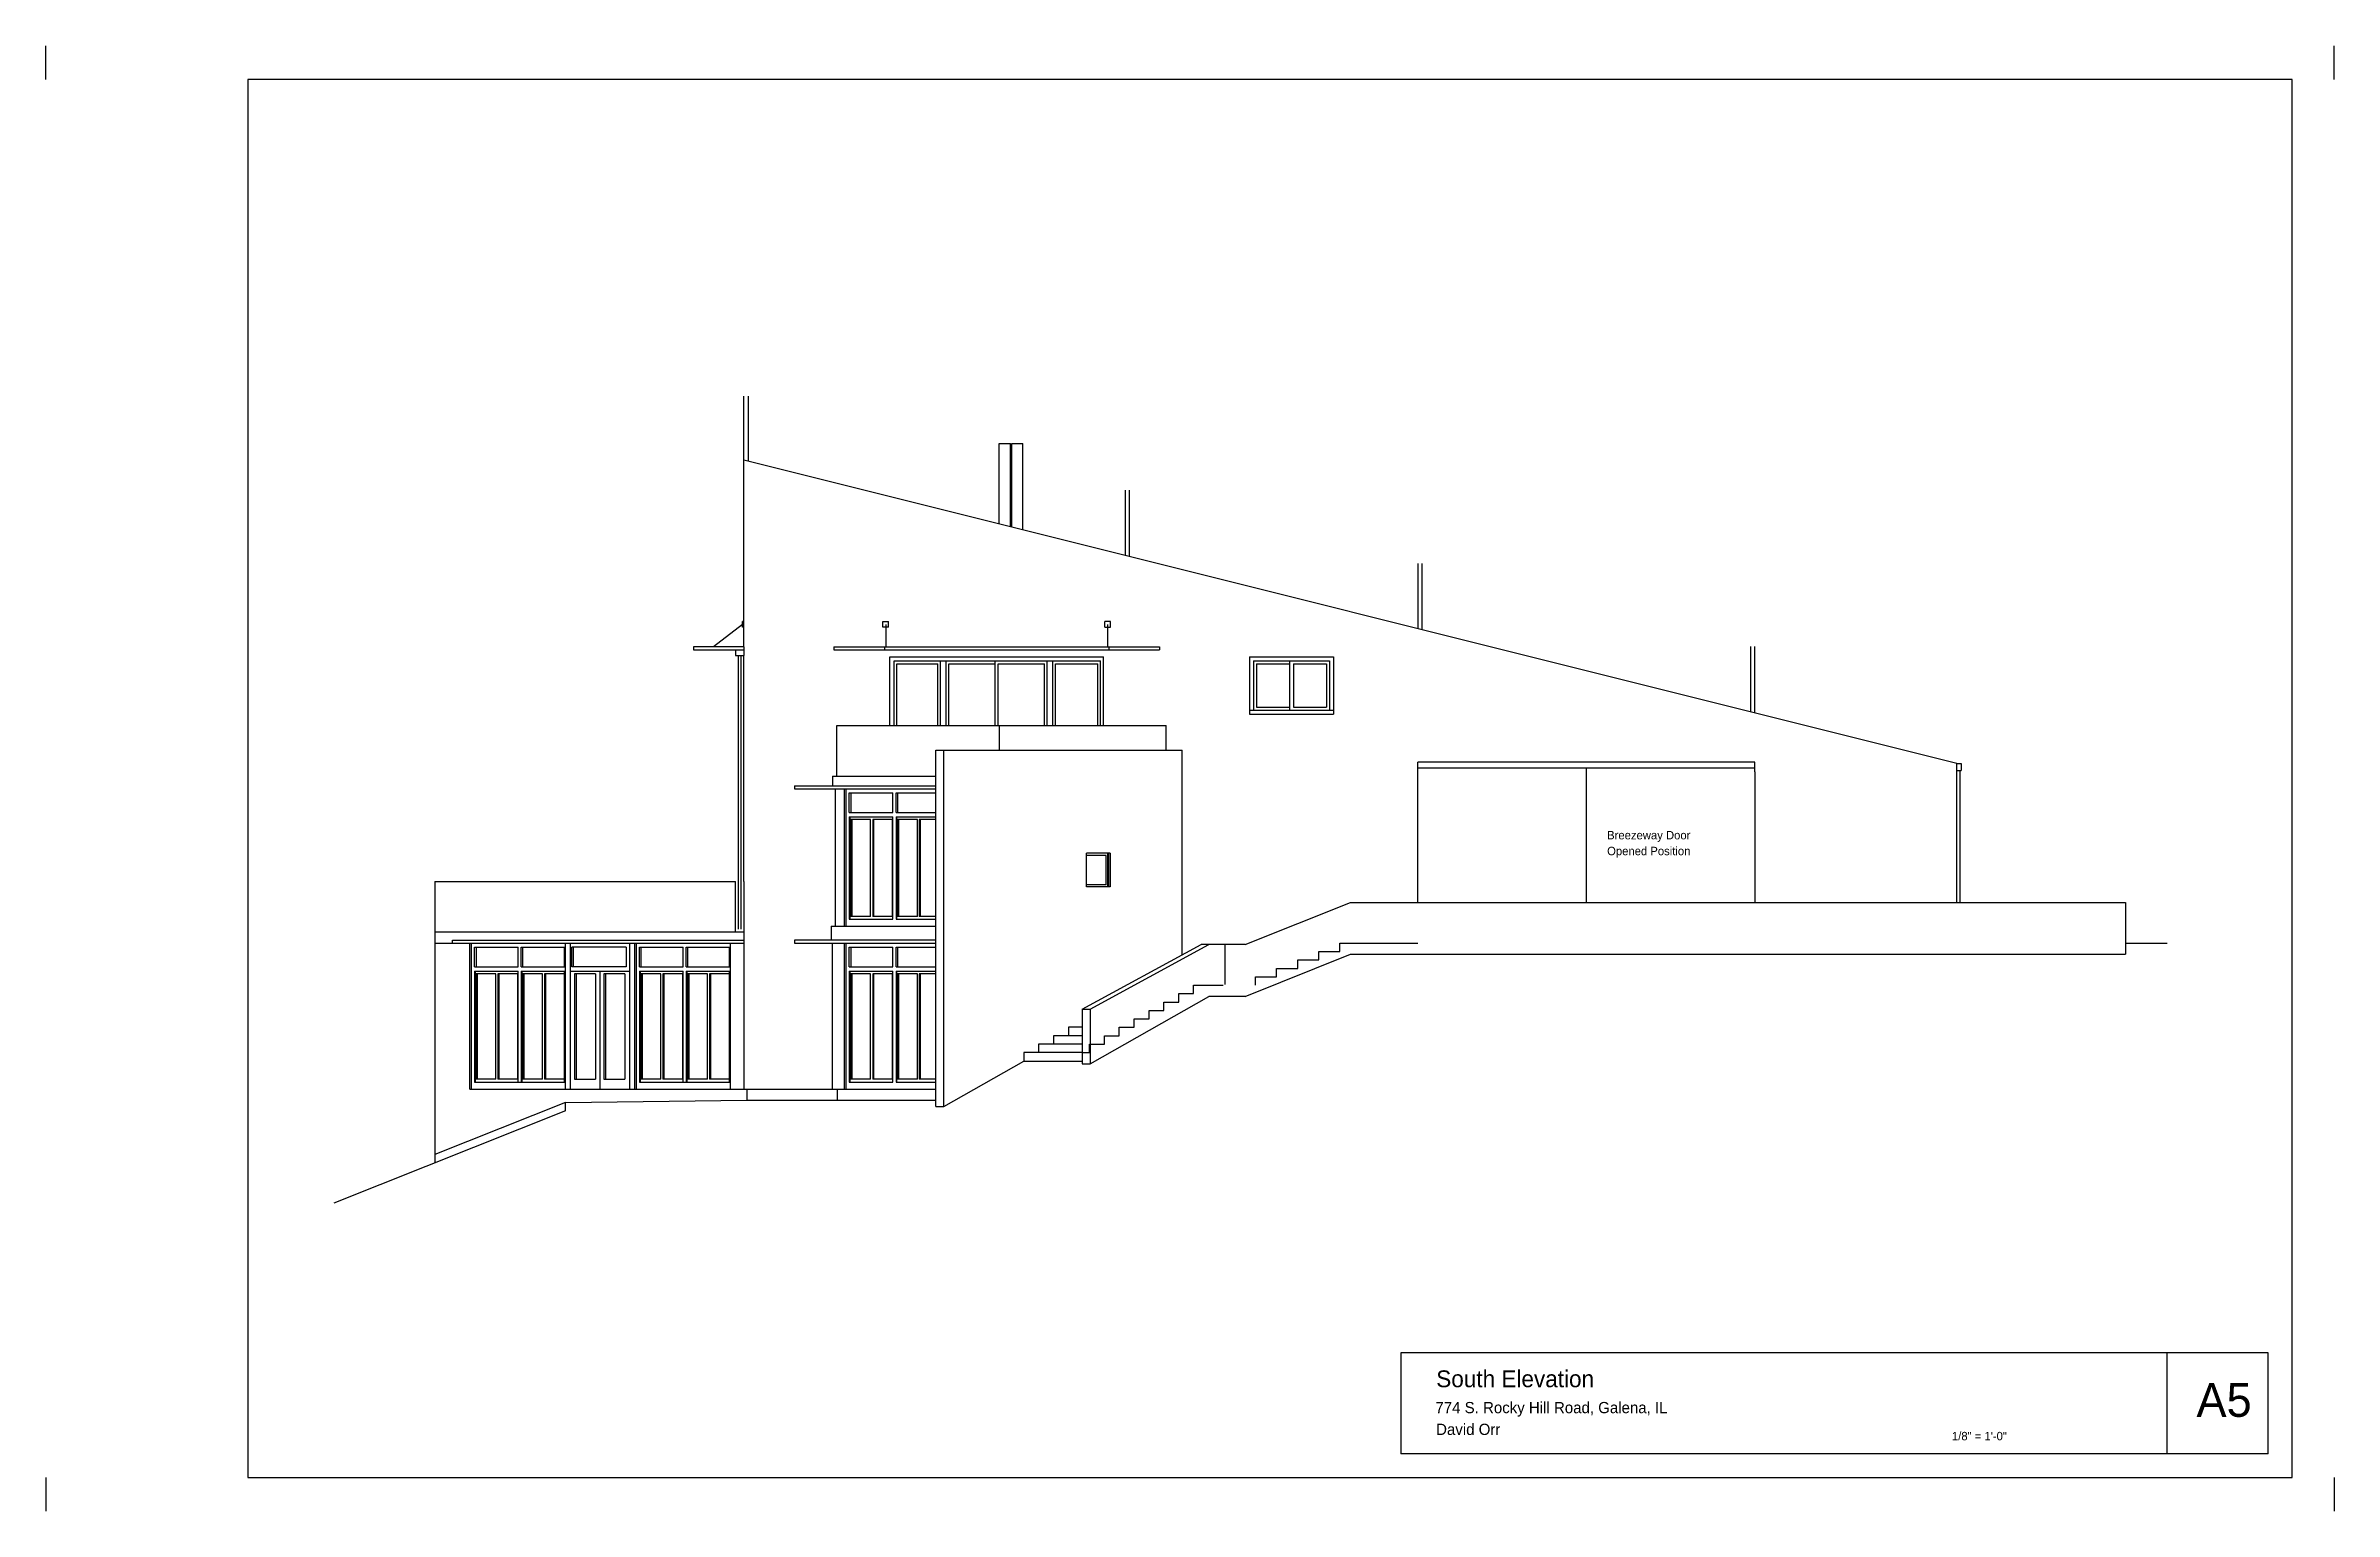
# Model space of a CAD drawing. Header units: inches. Extents: x -11428 to -4037, y -1744 to 4421.
# Drawn here: x -5673 to -4043, y 3377 to 4421 of the extents above; entities that cross this region are included whole.
import ezdxf

# ---------------------------------------------------------------- set-up
doc = ezdxf.new("R2010")
doc.units = ezdxf.units.IN
doc.header["$LTSCALE"] = 64
doc.header["$MEASUREMENT"] = 0
doc.linetypes.add('ACAD_ISO02W100', pattern=[15, 12, -3])
doc.layers.get('0').update_dxf_attribs({"color": 253})
for name, color, linetype in [('A-Elev-North', 7, 'Continuous'), ('border', 7, 'Continuous'), ('construction', 172, 'Continuous'), ('L-construction', 7, 'Continuous')]:
    doc.layers.add(name, color=color, linetype=linetype)
doc.layers.add('A-Elev-South', color=7, linetype='Continuous', plot=False)

msp = doc.modelspace()

# ---------------------------------------------------------------- texts
at = {"layer": 'construction', "color": 253}
for s, p in [('Opened Position', (-4560.5, 3843.9, -26839)), ('Breezeway Door', (-4560.5, 3855.2, -26839))]:
    msp.add_text(s, height=6, dxfattribs=at).set_placement(p)
at = {"layer": 'construction', "color": 7}
for s, height, p in [('South Elevation', 12, (-4682.2, 3464.9, -15993.3)), ('A5', 24, (-4140.7, 3443.8, -15993.3)), ('774 S. Rocky Hill Road, Galena, IL', 8, (-4682.8, 3446.4, -15993.3)), ('David Orr', 8, (-4682.3, 3430.9, -15993.3)), ('1/8" = 1\'-0"', 6, (-4314.9, 3427.1, -15993.3))]:
    msp.add_text(s, height=height, dxfattribs=at).set_placement(p)

# ---------------------------------------------------------------- linework, layer by layer
at = {"color": 253}
for p, q in [((-4818.3, 3780.3, 0), (-4743.3, 3810.3, 0)), ((-4818.3, 3743.3, 0), (-4743.3, 3773.3))]:
    msp.add_line(p, q, dxfattribs=at)
for p, q in [((-4089.6, 3489.5), (-4707.4, 3489.5)), ((-4707.4, 3489.5), (-4707.4, 3417.5)), ((-4161.6, 3417.5), (-4161.6, 3489.5)), ((-4089.6, 3417.5), (-4089.6, 3489.5)), ((-4089.6, 3417.5), (-4707.4, 3417.5))]:
    msp.add_line(p, q)
at = {"layer": 'A-Elev-North', "color": 252}
for p, q in [((-5175.3, 4125.3), (-5175.3, 4171)), ((-5172.3, 4171), (-5172.3, 4124.5)), ((-4903.8, 4103.9, 21691.4), (-4903.8, 4057.4, 21691.4)), ((-4900.8, 4056.6, 21691.4), (-4900.8, 4103.9, 21691.4)), ((-4695.3, 4051.8, 21691.4), (-4695.3, 4005.3, 21691.4)), ((-4692.3, 4004.5, 21691.4), (-4692.3, 4051.8, 21691.4)), ((-5181.3, 3990.3, 0), (-5175.3, 3990.3, 0)), ((-5175.3, 3992.3, 0), (-5175.3, 3986.3, 0)), ((-4458.3, 3992.5, -10845.7), (-4458.3, 3946, -10845.7)), ((-4455.3, 3945.3, -10845.7), (-4455.3, 3992.5, -10845.7))]:
    msp.add_line(p, q, dxfattribs=at)
at = {"layer": 'A-Elev-North'}
for p, q in [((-5181.3, 3990.3, 0), (-5181.3, 3986.3, 0)), ((-5181.3, 3986.3, 0), (-5175.3, 3986.3, 0)), ((-5179.3, 3867.7, 0), (-5179.3, 3867.7, 0)), ((-5181.3, 3789.3, 0), (-5181.3, 3825.3, 0))]:
    msp.add_line(p, q, dxfattribs=at)
at = {"layer": 'A-Elev-North', "color": 253}
for p, q in [((-5179.3, 3791.3, 0), (-5179.3, 3986.3, 0)), ((-5177.3, 3791.3, 0), (-5177.3, 3986.3, 0))]:
    msp.add_line(p, q, dxfattribs=at)
at = {"layer": 'A-Elev-North', "color": 251}
for p, q in [((-5099, 3874.3, 69957.9), (-5099, 3888.3, 73267.6)), ((-5065.8, 3874.3, 18815.2), (-5065.8, 3888.3, 22124.8)), ((-5365.9, 3764.3, 33550.3), (-5365.9, 3778.3, 36859.9)), ((-5332.7, 3764.3, -17592.5), (-5332.7, 3778.3, -14282.8)), ((-5296.6, 3764.3, -17643.2), (-5296.6, 3778.3, -14333.6)), ((-5248.5, 3764.3, 29427.5), (-5248.5, 3778.3, 32737.1)), ((-5215.2, 3764.3, -21715.3), (-5215.2, 3778.3, -18405.7)), ((-5099, 3764.3, 33550.3), (-5099, 3778.3, 36859.9)), ((-5065.8, 3764.3, -17592.5), (-5065.8, 3778.3, -14282.8))]:
    msp.add_line(p, q, dxfattribs=at)
at = {"layer": 'A-Elev-South', "color": 7}
for p, q in [((-4311.3, 3909.3, -10845.7), (-5175.3, 4125.3, -10845.7)), ((-5395.5, 3825.3, -31436), (-5181.3, 3825.3, -11406.8)), ((-5395.5, 3825.3, -10845.7), (-5395.5, 3624.6, 3856.2))]:
    msp.add_line(p, q, dxfattribs=at)
at = {"layer": 'A-Elev-South'}
for p, q in [((-5175.3, 3992.3, 0), (-5175.3, 4125.3, 0)), ((-5175.3, 4010.3, -0.1), (-5176.3, 4010.3, -0.1)), ((-5176.3, 4006.3, -0.1), (-5176.3, 4010.3, 0)), ((-5176.3, 4008.3, -0.1), (-5196.9, 3992.3, 0)), ((-5175.3, 4006.3, -0.1), (-5176.3, 4006.3, -0.1)), ((-5175.3, 3992.3, 0), (-5211.3, 3992.3, 0)), ((-5211.3, 3992.3, 0), (-5211.3, 3990.3, 0)), ((-5211.3, 3990.3, 0), (-5181.3, 3990.3, 0)), ((-5175.3, 3825.3, 0), (-5175.3, 3986.3, 0)), ((-5038.7, 3665, 267), (-5038.7, 3918.8, -2045.2)), ((-5033, 3665, 267), (-5033, 3918.8, -2045.2)), ((-4695.3, 3810.3, -10845.7), (-4695.3, 3906.2, -10845.7)), ((-4575.3, 3810.3, -10845.7), (-4575.3, 3906.2, -10845.7)), ((-4311.3, 3813.3, 0), (-4311.3, 3909.3, 0)), ((-4311.3, 3810.3, -10845.7), (-4311.3, 3897.3, -10845.7)), ((-4311.3, 3810.3, 0), (-4191.3, 3810.3, 0)), ((-4191.3, 3810.3, 0), (-4191.3, 3781.3, 0)), ((-5302.5, 3667.7, 0), (-5173.3, 3669.3, 0)), ((-5302.5, 3661.7, 0), (-5302.5, 3667.7, 0)), ((-5302.5, 3661.7, -4122.9), (-5467.5, 3596, 3310.7)), ((-5038.7, 3665, 267), (-5033, 3665, 267))]:
    msp.add_line(p, q, dxfattribs=at)
at = {"layer": 'A-Elev-South', "color": 252}
for p, q in [((-4993.5, 4079.8, 0), (-4993.5, 4137.3, 21691.4)), ((-4993.5, 4137.3, 21691.4), (-4985.5, 4137.3, 21691.4)), ((-4985.5, 4077.8, 0), (-4985.5, 4137.3, 21691.4)), ((-4984.6, 4137.3, 21691.4), (-4976.6, 4137.3, 21691.4)), ((-4984.6, 4077.6, 0), (-4984.6, 4137.3, 21691.4)), ((-4976.6, 4075.6, 0), (-4976.6, 4137.3, 21691.4)), ((-5076.3, 4010.3, -0.1), (-5072.3, 4010.3, -0.1)), ((-5076.3, 4006.3, -0.1), (-5076.3, 4010.3, -0.1)), ((-5072.3, 4006.3, -0.1), (-5072.3, 4010.3, -0.1)), ((-4914.3, 4010.3, -0.1), (-4918.3, 4010.3, -0.1)), ((-4918.3, 4006.3, -0.1), (-4918.3, 4010.3, -0.1)), ((-4914.3, 4006.3, -0.1), (-4914.3, 4010.3, -0.1)), ((-5072.3, 4006.3, -0.1), (-5076.3, 4006.3, -0.1)), ((-4918.3, 4006.3, -0.1), (-4914.3, 4006.3, -0.1)), ((-4815.3, 3985.3, 0), (-4755.3, 3985.3, 0)), ((-4815.3, 3985.3, 0), (-4815.3, 3944.3, 0)), ((-4755.3, 3985.3, 0), (-4755.3, 3944.3, 0)), ((-4815.3, 3944.3, -774.7), (-4755.3, 3944.3, -774.7)), ((-4311.3, 3909.3, -10845.7), (-4308.3, 3909.3, -10845.7)), ((-4311.3, 3904.3, -10845.7), (-4308.3, 3904.3, -10845.7)), ((-4309.3, 3904.3, -10845.7), (-4309.3, 3810.3, -14877.2)), ((-4308.3, 3909.3, -10845.7), (-4308.3, 3904.3, -10845.7)), ((-5139.3, 3893.3, 51396.2), (-5139.3, 3891.3, 51396.2)), ((-5100.3, 3871.3, 26272.6), (-5100.3, 3798.3, -14005.5)), ((-5099.9, 3871.3, 26234.7), (-5099.9, 3798.3, -14043.4)), ((-5085.1, 3869.3, 122365.3), (-5099.2, 3869.3, 122365.3)), ((-5099.2, 3869.3, 122365.3), (-5099.2, 3800.3, 82087.2)), ((-5098.5, 3869.3, 27827.6), (-5098.5, 3800.3, -12450.5)), ((-5085.1, 3800.3, -14043.4), (-5085.1, 3869.3, 26234.7)), ((-5083.6, 3869.3, 40186.5), (-5083.6, 3800.3, -91.6)), ((-5083.6, 3869.3, 40186.5), (-5083.6, 3800.3, -91.6)), ((-5069.5, 3869.3, 146708.2), (-5083.6, 3869.3, 146708.2)), ((-5083, 3869.3, -54351.1), (-5083, 3800.3, -94629.2)), ((-5069.5, 3800.3, 106430), (-5069.5, 3869.3, 146708.2)), ((-5067, 3871.3, 20932.1), (-5067, 3798.3, -19346.1)), ((-5066.7, 3871.3, 20894.2), (-5066.7, 3798.3, -19384)), ((-5065.9, 3869.3, 117024.8), (-5065.9, 3800.3, 76746.6)), ((-5051.8, 3869.3, 117024.8), (-5065.9, 3869.3, 117024.8)), ((-5065.2, 3869.3, 22487.1), (-5065.2, 3800.3, -17791)), ((-5051.8, 3800.3, -19384), (-5051.8, 3869.3, 20894.2)), ((-5038.7, 3869.3, 34846), (-5050.4, 3869.3, 34846)), ((-5050.4, 3869.3, 34846), (-5050.4, 3800.3, -5432.1)), ((-5050.4, 3869.3, 34846), (-5050.4, 3800.3, -5432.1)), ((-5049.7, 3869.3, -59691.6), (-5049.7, 3800.3, -99969.8)), ((-4917.2, 3843.7, -2421.4), (-4931.4, 3843.7, -257.6)), ((-4917.2, 3822.8, -2831.4), (-4917.2, 3843.7, -2831.4)), ((-4917.2, 3822.8, -2421.4), (-4931.4, 3822.8, -257.6)), ((-5085.1, 3800.3, 82087.2), (-5099.2, 3800.3, 82087.2)), ((-5069.5, 3800.3, 106430), (-5083.6, 3800.3, 106430)), ((-5051.8, 3800.3, 76746.6), (-5065.9, 3800.3, 76746.6)), ((-5038.7, 3800.3, 101089.5), (-5050.4, 3800.3, 101089.5)), ((-5139.3, 3783.3, 0), (-5139.3, 3781.3, 0)), ((-5370.5, 3677.3, 0), (-5370.5, 3781.3, -12024.4)), ((-5112.2, 3677.3, 0), (-5112.2, 3781.3, -12024.4)), ((-4743.3, 3773.3), (-4191.3, 3773.3)), ((-4191.3, 3781.3), (-4161.6, 3781.3)), ((-5367.2, 3761.3, -10135), (-5367.2, 3682.3, -10135)), ((-5366.8, 3761.3, -10172.9), (-5366.8, 3682.3, -10172.9)), ((-5352, 3759.3, 85957.6), (-5366.1, 3759.3, 85957.6)), ((-5366.1, 3759.3, 85957.6), (-5366.1, 3684.3, 85957.6)), ((-5365.4, 3759.3, -8580), (-5365.4, 3684.3, -8580)), ((-5352, 3684.3, -10172.9), (-5352, 3759.3, -10172.9)), ((-5350.5, 3759.3, 3778.9), (-5350.5, 3684.3, 3778.9)), ((-5350.5, 3759.3, 3778.9), (-5350.5, 3684.3, 3778.9)), ((-5336.4, 3759.3, 110300.5), (-5350.5, 3759.3, 110300.5)), ((-5349.8, 3759.3, -90758.8), (-5349.8, 3684.3, -90758.8)), ((-5336.4, 3684.3, 110300.5), (-5336.4, 3759.3, 110300.5)), ((-5333.9, 3761.3, -15475.6), (-5333.9, 3682.3, -15475.6)), ((-5333.6, 3761.3, -15513.5), (-5333.6, 3682.3, -15513.5)), ((-5318.7, 3759.3, 80617.1), (-5332.8, 3759.3, 80617.1)), ((-5332.8, 3759.3, 80617.1), (-5332.8, 3684.3, 80617.1)), ((-5332.1, 3759.3, -13920.5), (-5332.1, 3684.3, -13920.5)), ((-5318.7, 3684.3, -15513.5), (-5318.7, 3759.3, -15513.5)), ((-5303.1, 3759.3, -1561.6), (-5317.3, 3759.3, -1561.6)), ((-5317.3, 3759.3, -1561.6), (-5317.3, 3684.3, -1561.6)), ((-5317.3, 3759.3, -1561.6), (-5317.3, 3684.3, -1561.6)), ((-5316.6, 3759.3, -96099.3), (-5316.6, 3684.3, -96099.3)), ((-5295.9, 3759.3, 25654.1), (-5295.9, 3684.3, 25654.1)), ((-5281, 3759.3, 14675.3), (-5295.9, 3759.3, 14675.3)), ((-5294.9, 3759.3, 151295.2), (-5294.9, 3684.3, 151295.2)), ((-5281, 3759.3, 14675.3), (-5281, 3684.3, 14675.3)), ((-5275, 3759.3, 14675.3), (-5275, 3684.3, 14675.3)), ((-5260.1, 3759.3, 14675.3), (-5275, 3759.3, 14675.3)), ((-5274, 3759.3, 151295.2), (-5274, 3684.3, 151295.2)), ((-5260.1, 3759.3, 10971.8), (-5260.1, 3684.3, 10971.8)), ((-5249.7, 3761.3, -14257.9), (-5249.7, 3682.3, -14257.9)), ((-5249.3, 3761.3, -14295.8), (-5249.3, 3682.3, -14295.8)), ((-5234.5, 3759.3, 81834.8), (-5248.6, 3759.3, 81834.8)), ((-5248.6, 3759.3, 81834.8), (-5248.6, 3684.3, 81834.8)), ((-5247.9, 3759.3, -12702.9), (-5247.9, 3684.3, -12702.9)), ((-5234.5, 3684.3, -14295.8), (-5234.5, 3759.3, -14295.8)), ((-5233, 3759.3, -343.9), (-5233, 3684.3, -343.9)), ((-5233, 3759.3, -343.9), (-5233, 3684.3, -343.9)), ((-5218.9, 3759.3, 106177.7), (-5233, 3759.3, 106177.7)), ((-5232.4, 3759.3, -94881.6), (-5232.4, 3684.3, -94881.6)), ((-5218.9, 3684.3, 106177.7), (-5218.9, 3759.3, 106177.7)), ((-5216.4, 3761.3, -19598.4), (-5216.4, 3682.3, -19598.4)), ((-5216.1, 3761.3, -19636.3), (-5216.1, 3682.3, -19636.3)), ((-5201.2, 3759.3, 76494.3), (-5215.3, 3759.3, 76494.3)), ((-5215.3, 3759.3, 76494.3), (-5215.3, 3684.3, 76494.3)), ((-5214.6, 3759.3, -18043.4), (-5214.6, 3684.3, -18043.4)), ((-5201.2, 3684.3, -19636.3), (-5201.2, 3759.3, -19636.3)), ((-5185.6, 3759.3, -5684.5), (-5199.8, 3759.3, -5684.5)), ((-5199.8, 3759.3, -5684.5), (-5199.8, 3684.3, -5684.5)), ((-5199.8, 3759.3, -5684.5), (-5199.8, 3684.3, -5684.5)), ((-5199.1, 3759.3, -100222.1), (-5199.1, 3684.3, -100222.1)), ((-5100.3, 3761.3, -10135), (-5100.3, 3682.3, -10135)), ((-5099.9, 3761.3, -10172.9), (-5099.9, 3682.3, -10172.9)), ((-5085.1, 3759.3, 85957.6), (-5099.2, 3759.3, 85957.6)), ((-5099.2, 3759.3, 85957.6), (-5099.2, 3684.3, 85957.6)), ((-5098.5, 3759.3, -8580), (-5098.5, 3684.3, -8580)), ((-5085.1, 3684.3, -10172.9), (-5085.1, 3759.3, -10172.9)), ((-5083.6, 3759.3, 3778.9), (-5083.6, 3684.3, 3778.9)), ((-5083.6, 3759.3, 3778.9), (-5083.6, 3684.3, 3778.9)), ((-5069.5, 3759.3, 110300.5), (-5083.6, 3759.3, 110300.5)), ((-5083, 3759.3, -90758.8), (-5083, 3684.3, -90758.8)), ((-5069.5, 3684.3, 110300.5), (-5069.5, 3759.3, 110300.5)), ((-5067, 3761.3, -15475.6), (-5067, 3682.3, -15475.6)), ((-5066.7, 3761.3, -15513.5), (-5066.7, 3682.3, -15513.5)), ((-5051.8, 3759.3, 80617.1), (-5065.9, 3759.3, 80617.1)), ((-5065.9, 3759.3, 80617.1), (-5065.9, 3684.3, 80617.1)), ((-5065.2, 3759.3, -13920.5), (-5065.2, 3684.3, -13920.5)), ((-5051.8, 3684.3, -15513.5), (-5051.8, 3759.3, -15513.5)), ((-5038.7, 3759.3, -1561.6), (-5050.4, 3759.3, -1561.6)), ((-5050.4, 3759.3, -1561.6), (-5050.4, 3684.3, -1561.6)), ((-5050.4, 3759.3, -1561.6), (-5050.4, 3684.3, -1561.6)), ((-5049.7, 3759.3, -96099.3), (-5049.7, 3684.3, -96099.3)), ((-5352, 3684.3, 85957.6), (-5366.1, 3684.3, 85957.6)), ((-5336.4, 3684.3, 110300.5), (-5350.5, 3684.3, 110300.5)), ((-5318.7, 3684.3, 80617.1), (-5332.8, 3684.3, 80617.1)), ((-5303.2, 3684.3, 104960), (-5317.3, 3684.3, 104960)), ((-5234.5, 3684.3, 81834.8), (-5248.6, 3684.3, 81834.8)), ((-5218.9, 3684.3, 106177.7), (-5233, 3684.3, 106177.7)), ((-5201.2, 3684.3, 76494.3), (-5215.3, 3684.3, 76494.3)), ((-5185.7, 3684.3, 100837.2), (-5199.8, 3684.3, 100837.2)), ((-5085.1, 3684.3, 85957.6), (-5099.2, 3684.3, 85957.6)), ((-5069.5, 3684.3, 110300.5), (-5083.6, 3684.3, 110300.5)), ((-5051.8, 3684.3, 80617.1), (-5065.9, 3684.3, 80617.1)), ((-5038.7, 3684.3, 104960), (-5050.4, 3684.3, 104960)), ((-5370.5, 3677.3, 0), (-5038.7, 3677.3, 0)), ((-5173.3, 3669.3, 84.9), (-5038.7, 3669.3, 84.9)), ((-5108.9, 3677.3, 0), (-5108.9, 3669.3, 0))]:
    msp.add_line(p, q, dxfattribs=at)
at = {"layer": 'A-Elev-South', "color": 253}
for p, q in [((-5074.3, 4008.3, -0.1), (-5074.3, 3992.3)), ((-4916.3, 4008.3, -0.1), (-4916.3, 3992.3)), ((-5111.3, 3992.3, 0), (-4879.3, 3992.3, 0)), ((-5111.3, 3990.3), (-4879.3, 3990.3, 0)), ((-5071.3, 3985.3, 0), (-4919.3, 3985.3, -15442.7)), ((-5071.3, 3936.3, -2045.2), (-5071.3, 3985.3, 0)), ((-4919.3, 3936.3, -2045.2), (-4919.3, 3985.3, 0)), ((-4915.3, 3992.3), (-4915.3, 3990.3, 0)), ((-4879.3, 3992.3, 0), (-4879.3, 3990.3)), ((-5109.1, 3936.3, -2045.3), (-4989.7, 3936.3, -28333.7)), ((-4993.4, 3918.8, -2045.2), (-4993.4, 3936.3, -2045.2)), ((-4989.7, 3936.3, -12891), (-4874.6, 3936.3, -12891)), ((-4874.6, 3918.8, -2045.2), (-4874.6, 3936.3, -2045.2)), ((-5112.2, 3900.3, 37556.8), (-5038.7, 3900.3, 0)), ((-4695.3, 3906.2, -10845.7), (-4695.3, 3910.2, -10845.7)), ((-4695.3, 3906.2, -10845.7), (-4455.3, 3906.2, -5698.2)), ((-4695.3, 3903.2, -10845.7), (-4695.3, 3903.2, -10845.7)), ((-4455.3, 3903.2, -5698.2), (-4455.3, 3910.2, -5698.2)), ((-4455.3, 3903.2, -5698.2), (-4455.3, 3810.3, -9789.5)), ((-4455.3, 3903.2, -5698.2), (-4455.3, 3903.2, -5698.2)), ((-5139.3, 3893.3, 51396.2), (-5038.7, 3893.3, 0)), ((-5139.3, 3891.3, 36407.6), (-5038.7, 3891.3, 36407.6)), ((-5102.4, 3793.3, -2652.9), (-5102.4, 3891.3, 33141.6)), ((-5100.3, 3888.3, 65169.3), (-5069.2, 3888.3, 26530)), ((-5100.3, 3874.3, 72443.5), (-5100.3, 3888.3, 65169.3)), ((-5069.2, 3874.3, 16647), (-5069.2, 3888.3, 14638.9)), ((-5067, 3888.3, 31183.7), (-5038.7, 3888.3, 34469.3)), ((-5067, 3874.3, 21300.7), (-5067, 3888.3, 19292.7)), ((-5100.3, 3874.3, 49400.2), (-5069.2, 3874.3, 10760.8)), ((-5100.3, 3871.3, 22519.9), (-5069.2, 3871.3, 16358.3)), ((-5069.2, 3798.3, -2922.1), (-5069.2, 3871.3, 27346.3)), ((-5067, 3874.3, 15414.6), (-5038.7, 3874.3, 18700.2)), ((-5067, 3871.3, 21300.7), (-5038.7, 3871.3, 19179.9)), ((-4914.5, 3845.3, -2573.8), (-4931.4, 3845.3, -2573.8)), ((-4931.4, 3821.3), (-4931.4, 3845.3)), ((-4914.5, 3845.3, -2573.8), (-4914.5, 3821.3, -2573.8)), ((-4914.5, 3821.3, -2573.8), (-4931.4, 3821.3, -2573.8)), ((-5100.3, 3798.3, -14005.5), (-5069.2, 3798.3, -20167.1)), ((-5067, 3798.3, -19346.1), (-5038.7, 3798.3, -24958.1)), ((-4743.3, 3810.3, 0), (-4311.3, 3810.3, 0)), ((-5395.5, 3789.3, 0), (-5175.3, 3789.3, 0)), ((-5382.9, 3783.3, 0), (-5175.3, 3783.3, 0)), ((-5038.7, 3783.3, 0), (-5139.3, 3783.3, 0)), ((-5113.3, 3793.3, 0), (-5038.7, 3793.3, -29579)), ((-5395.5, 3781.3, 0), (-5175.3, 3781.3, 0)), ((-5369.3, 3677.3, 1217.6), (-5369.3, 3781.3, -3266.1)), ((-5367.2, 3778.3, 28761.7), (-5336.1, 3778.3, -9877.7)), ((-5367.2, 3764.3, 36035.9), (-5367.2, 3778.3, 28761.7)), ((-5336.1, 3764.3, -19760.7), (-5336.1, 3778.3, -21768.7)), ((-5333.9, 3778.3, -5223.9), (-5303.1, 3778.3, -1646.8)), ((-5333.9, 3764.3, -15106.9), (-5333.9, 3778.3, -17115)), ((-5303.1, 3764.3, -11529.8), (-5303.1, 3778.3, -13537.8)), ((-5302.5, 3677.3, -4122.9), (-5302.5, 3781.3, 0)), ((-5298.9, 3677.3, -4122.9), (-5298.9, 3781.3, 0)), ((-5259.2, 3778.3, -3921.6), (-5297.8, 3778.3, 2908.5)), ((-5297.8, 3764.3, -17643.2), (-5297.8, 3778.3, -17623.2)), ((-5259.2, 3778.3, 133161.7), (-5259.2, 3764.3, 133848.8)), ((-5256.5, 3677.3, -4122.9), (-5256.5, 3781.3, 0)), ((-5253, 3677.3, -4122.9), (-5253, 3781.3, 0)), ((-5251.8, 3677.3, -2905.2), (-5251.8, 3781.3, -7388.9)), ((-5249.7, 3778.3, 24638.8), (-5218.6, 3778.3, -14000.5)), ((-5249.7, 3764.3, 31913), (-5249.7, 3778.3, 24638.8)), ((-5218.6, 3764.3, -23883.5), (-5218.6, 3778.3, -25891.6)), ((-5216.4, 3764.3, -19229.7), (-5216.4, 3778.3, -21237.8)), ((-5216.4, 3778.3, -9346.8), (-5185.6, 3778.3, -5769.6)), ((-5185.6, 3764.3, -15652.6), (-5185.6, 3778.3, -17660.7)), ((-5185, 3677.3, -8245.8), (-5185, 3781.3, -20270.2)), ((-5139.3, 3781.3, 0), (-5038.7, 3781.3, 0)), ((-5102.4, 3677.3, 1217.6), (-5102.4, 3781.3, -3266.1)), ((-5100.3, 3778.3, 28761.7), (-5069.2, 3778.3, -9877.7)), ((-5100.3, 3764.3, 36035.9), (-5100.3, 3778.3, 28761.7)), ((-5069.2, 3764.3, -19760.7), (-5069.2, 3778.3, -21768.7)), ((-5067, 3764.3, -15106.9), (-5067, 3778.3, -17114.9)), ((-5067, 3778.3, -5223.9), (-5038.7, 3778.3, -1938.3)), ((-4934.5, 3734.2, 328.2), (-4849.7, 3780.3, -3103.6)), ((-4928.8, 3734.2, 328.2), (-4844.1, 3780.3, -3103.6)), ((-4818.3, 3780.3, 0), (-4849.7, 3780.3, 0)), ((-4191.3, 3781.3), (-4191.3, 3773.3)), ((-5367.2, 3764.3, 12992.5), (-5336.1, 3764.3, -25646.8)), ((-5367.2, 3761.3, -13887.8), (-5336.1, 3761.3, -20049.4)), ((-5336.1, 3682.3, 948.4), (-5336.1, 3761.3, -9061.3)), ((-5333.9, 3764.3, -20993), (-5303.1, 3764.3, -17415.9)), ((-5333.9, 3761.3, -15106.9), (-5303.1, 3761.3, -17415.9)), ((-5303.1, 3682.3, -1520.1), (-5303.1, 3761.3, -11529.8)), ((-5298.9, 3761.3, -8304.6), (-5256.5, 3761.3, -792.9)), ((-5259.2, 3764.3, -8044.5), (-5297.8, 3764.3, -1214.4)), ((-5277.7, 3677.3, -425.8), (-5277.7, 3761.3, -4548.7)), ((-5249.7, 3764.3, 8869.7), (-5218.6, 3764.3, -29769.7)), ((-5249.7, 3761.3, -18010.6), (-5218.6, 3761.3, -24172.2)), ((-5218.6, 3682.3, -3174.5), (-5218.6, 3761.3, -13184.2)), ((-5216.4, 3764.3, -25115.9), (-5185.6, 3764.3, -21538.7)), ((-5216.4, 3761.3, -19229.7), (-5185.6, 3761.3, -21538.7)), ((-5185.6, 3682.3, -5642.9), (-5185.6, 3761.3, -15652.6)), ((-5100.3, 3764.3, 12992.5), (-5069.2, 3764.3, -25646.8)), ((-5100.3, 3761.3, -13887.8), (-5069.2, 3761.3, -20049.4)), ((-5069.2, 3682.3, 948.4), (-5069.2, 3761.3, -9061.3)), ((-5067, 3764.3, -20993), (-5038.7, 3764.3, -17707.4)), ((-5067, 3761.3, -15106.9), (-5038.7, 3761.3, -17227.7)), ((-4934.5, 3734.2, 328.2), (-4928.8, 3734.2, 328.2)), ((-4934.5, 3734.2, 328.2), (-4934.5, 3695.3, 328.2)), ((-4928.8, 3734.2, -4819.4), (-4928.8, 3695.3, -4819.4)), ((-4818.3, 3743.3, 0), (-4844.1, 3743.3, 0)), ((-4934.5, 3721.3, -17098.9), (-4944.2, 3721.3, -17098.9)), ((-4934.5, 3703.3, -17098.9), (-4976, 3703.3, -17098.9)), ((-4934.5, 3709.3, -17098.9), (-4965.4, 3709.3, -17098.9)), ((-4934.5, 3715.3, -17098.9), (-4954.8, 3715.3, -17098.9)), ((-5295.9, 3684.3, 257816.8), (-5281, 3684.3, 257816.8)), ((-5275, 3684.3, 257816.8), (-5260.1, 3684.3, 257816.8)), ((-4934.5, 3695.3, 5147.6), (-4928.8, 3695.3)), ((-5367.2, 3682.3, -10135), (-5336.1, 3682.3, -16296.6)), ((-5336.1, 3682.3, -11194.7), (-5303.1, 3682.3, -13663.2)), ((-5249.7, 3682.3, -14257.9), (-5218.6, 3682.3, -20419.5)), ((-5218.6, 3682.3, -15317.6), (-5185.6, 3682.3, -17786)), ((-5173.3, 3677.3, 0), (-5173.3, 3669.3, 0)), ((-5100.3, 3682.3, -10135), (-5069.2, 3682.3, -16296.6)), ((-5067, 3682.3, -15475.6), (-5038.7, 3682.3, -21087.6))]:
    msp.add_line(p, q, dxfattribs=at)
at = {"layer": 'A-Elev-South', "color": 251}
for p, q in [((-5068.3, 3982.3, 0), (-4994.3, 3982.3, 753.3)), ((-5068.3, 3936.3, -2045.2), (-5068.3, 3982.3, 0)), ((-5066.3, 3936.3, -2045.2), (-5066.3, 3980.3, 0)), ((-5066.3, 3980.3, 0), (-5037.3, 3980.3, 0)), ((-5037.3, 3936.3, -2045.2), (-5037.3, 3980.3, 0)), ((-5035.3, 3936.3, -2045.2), (-5035.3, 3982.3, 0)), ((-5031.3, 3936.3, -2045.2), (-5031.3, 3982.3, 0)), ((-5029.3, 3980.3, 0), (-4996.3, 3980.3, 0)), ((-5029.3, 3936.3, -2045.2), (-5029.3, 3980.3, 0)), ((-4996.3, 3936.3, -2045.2), (-4996.3, 3982.3, 0)), ((-4994.3, 3982.3, 0), (-4921.3, 3982.3, 0)), ((-4994.3, 3936.3, -2045.2), (-4994.3, 3980.3, 0)), ((-4994.3, 3980.3, 0), (-4961.3, 3980.3, 0)), ((-4961.3, 3936.3, -2045.2), (-4961.3, 3980.3, 0)), ((-4959.3, 3936.3, -2045.2), (-4959.3, 3982.3, 0)), ((-4955.3, 3936.3, -2045.2), (-4955.3, 3982.3, 0)), ((-4953.3, 3980.3, 0), (-4923.3, 3980.3, 0)), ((-4953.3, 3936.3, -2045.2), (-4953.3, 3980.3, 0)), ((-4923.3, 3936.3, -2045.2), (-4923.3, 3980.3, 0)), ((-4921.3, 3936.3, -2045.2), (-4921.3, 3982.3, 0)), ((-4812.3, 3982.3, 774.7), (-4812.3, 3947.3, -774.7)), ((-4812.3, 3982.3, 10845.7), (-4758.3, 3982.3, 10845.7)), ((-4810.3, 3980.3, 1291.1), (-4810.3, 3949.3, -1291.2)), ((-4810.3, 3980.3, 10845.7), (-4786.8, 3980.3, 10845.7)), ((-4786.8, 3982.3, 774.7), (-4786.8, 3947.3, -774.7)), ((-4783.8, 3980.3, 1291.1), (-4783.8, 3949.3, -1291.2)), ((-4783.8, 3980.3, 10845.7), (-4760.3, 3980.3, 10845.7)), ((-4760.3, 3980.3, 1291.1), (-4760.3, 3949.3, -1291.2)), ((-4758.3, 3982.3, 774.7), (-4758.3, 3947.3, -774.7)), ((-4815.3, 3947.3, -774.7), (-4755.3, 3947.3, -774.7)), ((-4810.3, 3949.3, -774.7), (-4786.8, 3949.3, -774.7)), ((-4783.8, 3949.3, -774.7), (-4760.3, 3949.3, -774.7)), ((-5109.1, 3900.3, 37556.8), (-5109.1, 3936.3, -2045.3)), ((-4863.3, 3810.3, -10845.7), (-4863.3, 3918.8, -12891)), ((-5112.2, 3900.3, 37556.8), (-5112.2, 3893.3, 37556.8)), ((-4455.3, 3910.2, -5698.2), (-4695.3, 3910.2, -10845.7)), ((-5110.2, 3793.3, 0), (-5110.2, 3891.3, 37556.8)), ((-5103.6, 3793.3, -3870.5), (-5103.6, 3891.3, 36407.6)), ((-4916.2, 3821.3, -2831.4), (-4916.2, 3845.3, -2831.4)), ((-4863.3, 3772.9, -10845.7), (-4863.3, 3810.3, -10845.7)), ((-5113.3, 3793.3, 0), (-5113.3, 3783.3, 0)), ((-5103.6, 3677.3, 0), (-5103.6, 3781.3, 0)), ((-4832.7, 3780.3, -4819.4), (-4832.7, 3751.8, -4819.4)), ((-4928.8, 3695.3, 3858.8), (-4844.1, 3743.3, 3858.8)), ((-4944.2, 3721.3, -17098.9), (-4944.2, 3715.3, -17098.9)), ((-4976, 3703.3, -17098.9), (-4976, 3697.3, -17098.9)), ((-4965.4, 3709.3, -17098.9), (-4965.4, 3703.3, -17098.9)), ((-4954.8, 3715.3, -17098.9), (-4954.8, 3709.3, -17098.9)), ((-5033, 3665, -17098.9), (-4976, 3697.3, -17098.9)), ((-4976, 3697.3, -17098.9), (-4934.5, 3697.3, -10853.8)), ((-5302.5, 3667.7, -4122.9), (-5395.5, 3630.6, 67.6))]:
    msp.add_line(p, q, dxfattribs=at)
at = {"layer": 'A-Elev-South', "color": 254}
for p, q in [((-5038.7, 3918.8, -35464.4), (-4863.3, 3918.8, -33671)), ((-5175.3, 3825.3, -10845.7), (-5175.3, 3677.3, 0))]:
    msp.add_line(p, q, dxfattribs=at)
at = {"layer": 'A-Elev-South', "color": 250}
msp.add_line((-4915.5, 3821.3, -2573.8), (-4915.5, 3845.3, -2573.8), dxfattribs=at)
at = {"layer": 'A-Elev-South', "color": 252, "linetype": 'ACAD_ISO02W100'}
for p, q in [((-4780.8, 3769.3, -698), (-4765.8, 3769.3, -4628)), ((-4780.8, 3763.3, 15428.1), (-4780.8, 3769.3, 13857.1)), ((-4765.8, 3775.3, -698), (-4750.8, 3775.3, -4628)), ((-4765.8, 3769.3, 15428.1), (-4765.8, 3775.3, 13857.1)), ((-4750.8, 3781.3), (-4695.3, 3781.3, -14532.2)), ((-4750.8, 3775.3, 15428.1), (-4750.8, 3781.3, 13857.1)), ((-4855, 3751.3, 12439.1), (-4834.1, 3751.3, 6952)), ((-4855, 3745.3, 1571.1), (-4855, 3751.3)), ((-4810.9, 3757.3, -698), (-4795.9, 3757.3, -4628)), ((-4810.9, 3751.3, 873.1), (-4810.9, 3757.3, -698)), ((-4795.9, 3763.3, -698), (-4780.8, 3763.3, -4628)), ((-4795.9, 3757.3, 15428.1), (-4795.9, 3763.3, 13857.1)), ((-4886.8, 3733.3, -15710.5), (-4876.2, 3733.3, -18485.1)), ((-4886.8, 3727.3, -14139.5), (-4886.8, 3733.3, -15710.5)), ((-4876.2, 3739.3, -15710.5), (-4865.6, 3739.3, -18485.1)), ((-4876.2, 3733.3, -14139.5), (-4876.2, 3739.3, -15710.5)), ((-4865.6, 3745.3, -15710.5), (-4855, 3745.3, -18485.1)), ((-4865.6, 3739.3, -14139.5), (-4865.6, 3745.3, -15710.5)), ((-4908, 3721.3, -15710.5), (-4897.4, 3721.3, -18485.1)), ((-4908, 3715.3, -14139.5), (-4908, 3721.3, -15710.5)), ((-4897.4, 3727.3, -15710.5), (-4886.8, 3727.3, -18485.1)), ((-4897.4, 3721.3, -14139.5), (-4897.4, 3727.3, -15710.5)), ((-4934.5, 3703.3, -17098.9), (-4929.2, 3703.3, -18485.1)), ((-4929.2, 3709.3, -15710.5), (-4918.6, 3709.3, -18485.1)), ((-4929.2, 3703.3, -14139.5), (-4929.2, 3709.3, -15710.5)), ((-4918.6, 3715.3, -15710.5), (-4908, 3715.3, -18485.1)), ((-4918.6, 3709.3, -14139.5), (-4918.6, 3715.3, -15710.5))]:
    msp.add_line(p, q, dxfattribs=at)
at = {"layer": 'border'}
msp.add_lwpolyline([(-5528.6, 4396.6), (-5528.6, 3400.6), (-4072.6, 3400.6), (-4072.6, 4396.6), (-5528.6, 4396.6)], close=True, dxfattribs=at)
at = {"layer": 'construction'}
for p, q in [((-5672.6, 4396.6), (-5672.6, 4420.6)), ((-4042.6, 4396.6), (-4042.6, 4420.6)), ((-5672.6, 3400.6), (-5672.6, 3376.6)), ((-4042.6, 3400.6), (-4042.6, 3376.6))]:
    msp.add_line(p, q, dxfattribs=at)
at = {"layer": 'construction', "color": 253}
for p, q in [((-5111.3, 3992.3, 0), (-5111.3, 3990.3)), ((-5075.3, 3992.3, 0), (-5075.3, 3990.3, 0))]:
    msp.add_line(p, q, dxfattribs=at)
at = {"layer": 'L-construction', "color": 253}
msp.add_line((-5382.9, 3781.3, 1652.7), (-5382.9, 3783.3, 1652.7), dxfattribs=at)

msp.set_redraw_order([(e.dxf.handle, doc.entitydb.next_handle()) for e in msp.query("TEXT MTEXT ATTDEF DIMENSION ARC_DIMENSION")])  # texts and dimensions are drawn at this point

doc.saveas('drawing.dxf')
